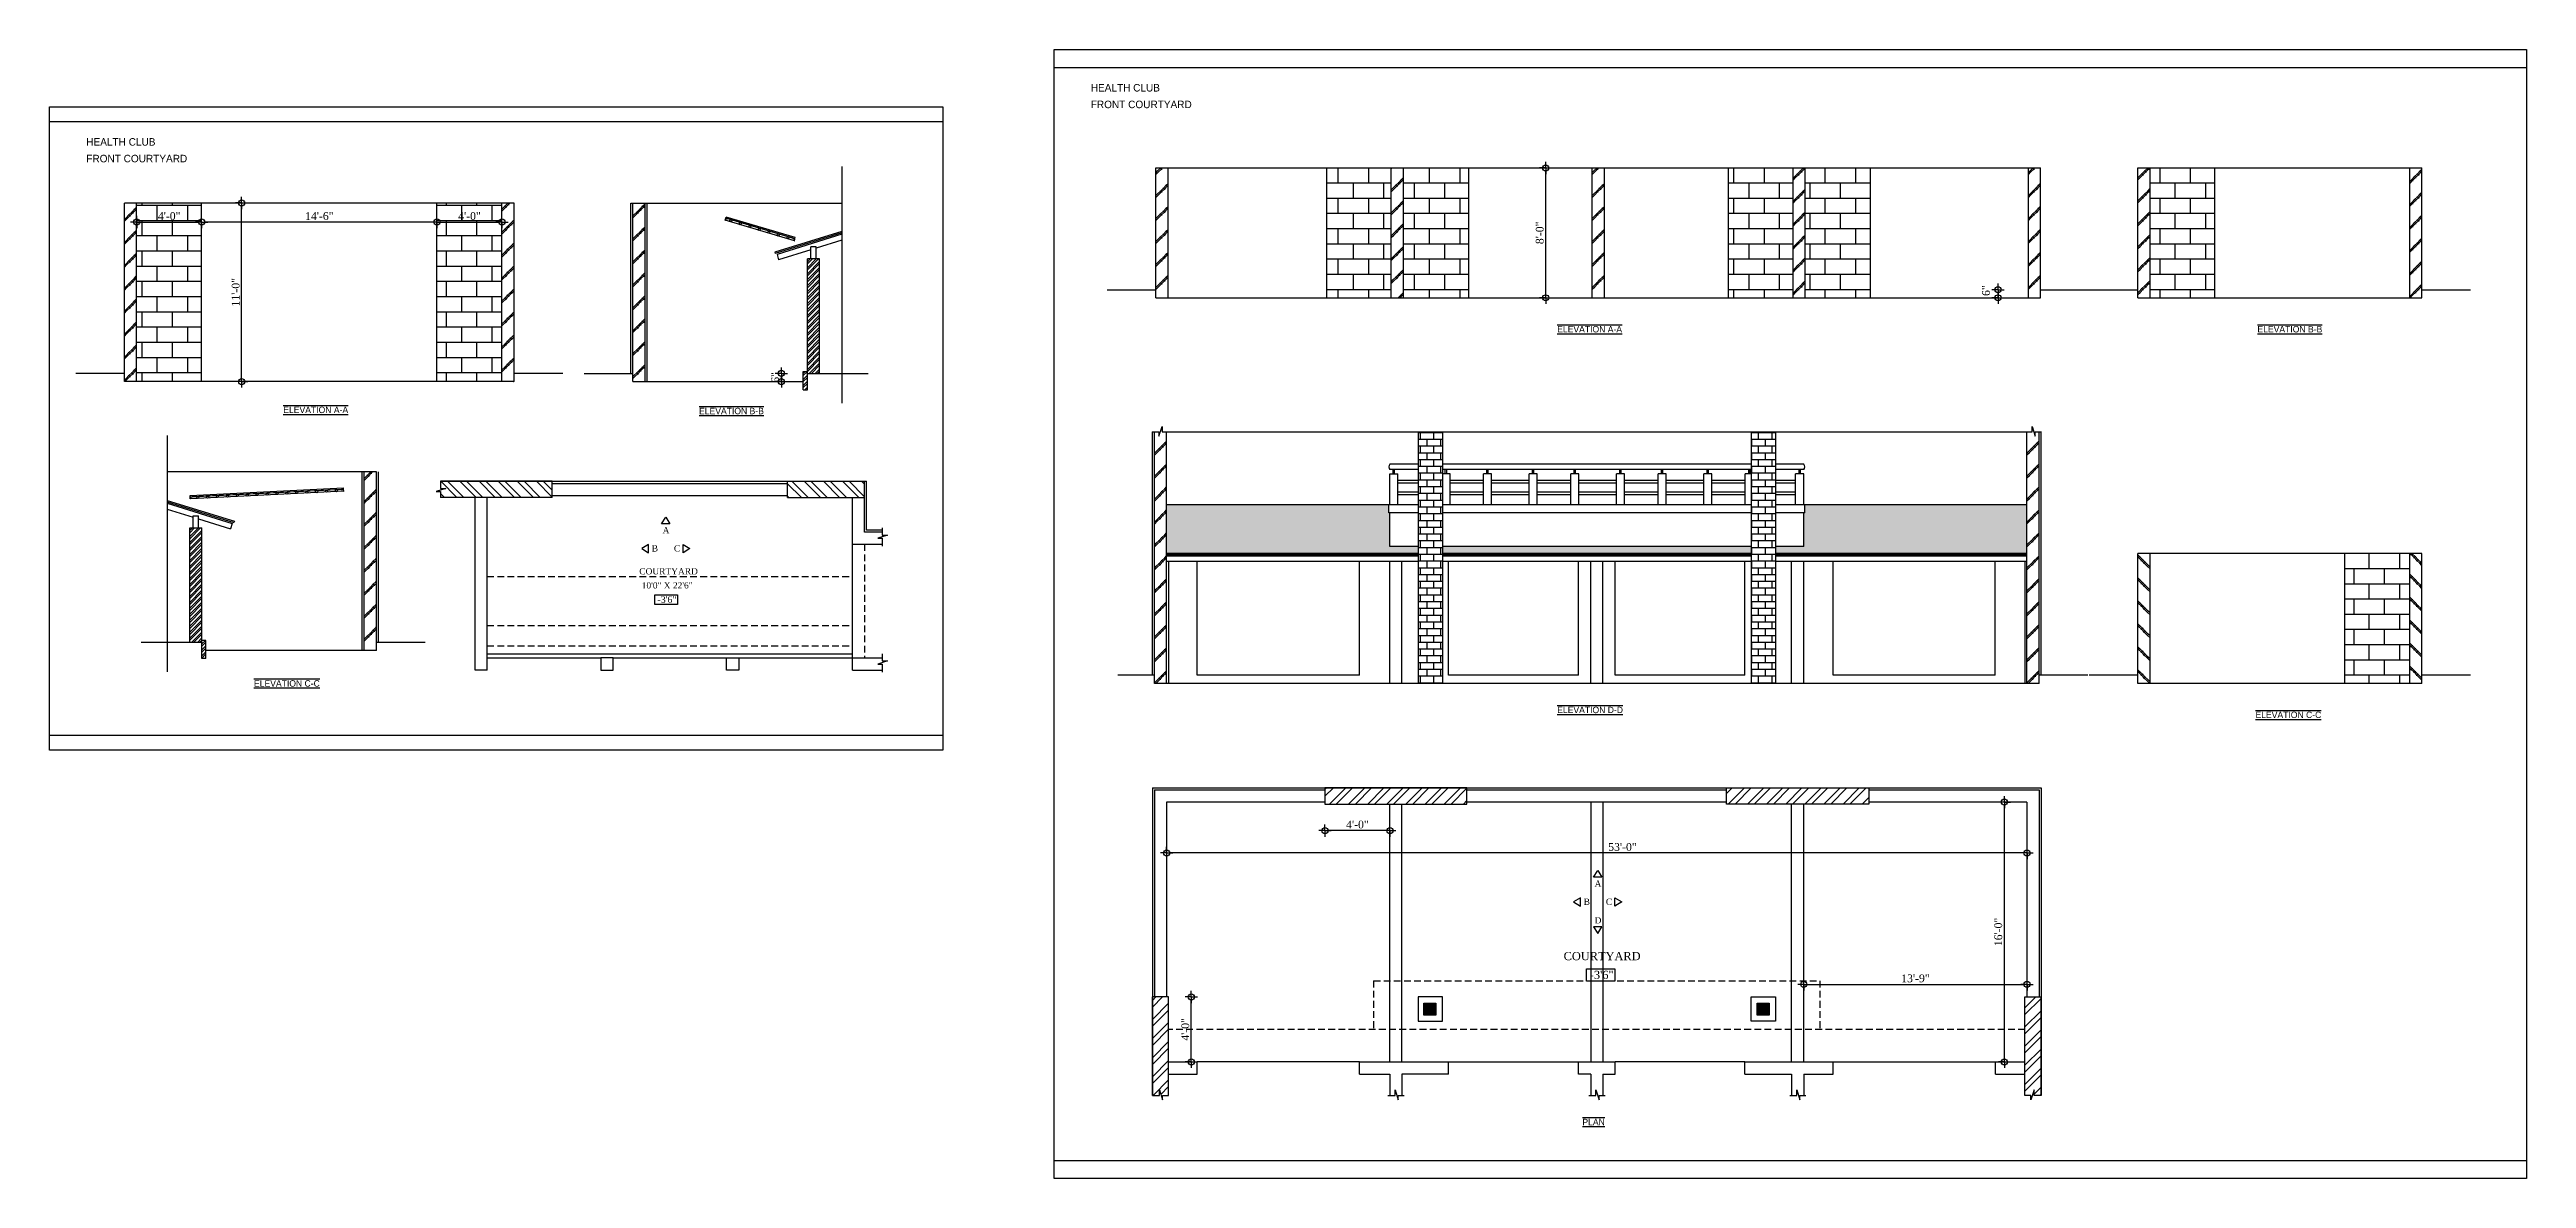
# Model space of a CAD drawing. Extents: x 13301 to 18078, y -1439 to 1911.
# Drawn here: x 14006 to 15837, y -1439 to -605 of the extents above; entities that cross this region are included whole.
import ezdxf

# ---------------------------------------------------------------- set-up
doc = ezdxf.new("R2010")
doc.units = 0
doc.header["$LTSCALE"] = 20
doc.header["$MEASUREMENT"] = 0
doc.header["$PDMODE"] = 34
doc.header["$PDSIZE"] = 5
doc.linetypes.add('DASHDOT', pattern=[1, 0.5, -0.25, 0, -0.25])
doc.linetypes.add('HIDDEN', pattern=[0.375, 0.25, -0.125])
doc.layers.get('0').update_dxf_attribs({"linetype": 'CONTINUOUS'})
doc.layers.get('Defpoints').update_dxf_attribs({"linetype": 'CONTINUOUS'})
for name, color, linetype in [('border', 230, 'CONTINUOUS'), ('BORTEXT', 2, 'CONTINUOUS'), ('column', 31, 'CONTINUOUS'), ('DIMLINE', 254, 'CONTINUOUS'), ('DOOR', 1, 'CONTINUOUS'), ('Glass', 130, 'CONTINUOUS'), ('grille', 254, 'CONTINUOUS'), ('handrail', 1, 'CONTINUOUS'), ('HATCH', 252, 'CONTINUOUS'), ('kalkaal', 7, 'CONTINUOUS'), ('Roof lilne', 31, 'CONTINUOUS'), ('Secline', 13, 'CONTINUOUS'), ('Stone', 8, 'CONTINUOUS'), ('text', 2, 'CONTINUOUS'), ('TILE', 22, 'CONTINUOUS'), ('wall', 13, 'CONTINUOUS'), ('WOOD', 7, 'CONTINUOUS')]:
    doc.layers.add(name, color=color, linetype=linetype)
doc.layers.add('correct', color=230, linetype='CONTINUOUS', plot=False)
doc.styles.add('style3', font='TIMES.TTF')
doc.styles.add('style4', font='boos1.ttf')
doc.styles.add('style5', font='TIMES.TTF')
doc.dimstyles.new('arch61', dxfattribs={"dimscale": 0, "dimtxt": 5.75, "dimasz": 2.25, "dimexe": 0.18, "dimexo": 0.0625, "dimgap": 1.5, "dimtad": 1, "dimzin": 3, "dimdsep": 46, "dimlunit": 4, "dimtxsty": 'style3', "dimblk": 'BLK', "dimcen": 0, "dimse1": 1, "dimse2": 1, "dimclrd": 256, "dimclrt": 3, "dimazin": 0, "dimtfac": 1, "dimtix": 1, "dimtmove": 2, "dimatfit": 3, "dimldrblk": 'NONE', "dimfxl": 0, "dimtolj": 1, "dimtzin": 0, "dimlwd": -1, "dimarcsym": 0})
pattern_1 = [(0, (1564.291, 1552.698), (0, 11.25), []), (90, (1564.291, 1552.698), (-22.5, 1e-15), [11.25, -11.25]), (90, (1575.541, 1552.698), (-22.5, 1e-15), [-11.25, 11.25])]
pattern_2 = [(315, (14232.699, 12927.032), (7.071068, 7.071068), []), (315, (14237.699, 12927.032), (7.071068, 7.071068), [])]
pattern_3 = [(45, (1564.291, 1552.698), (-8.485281, 8.485281), [3, 0]), (45, (1563.584, 1553.405), (-8.485281, 8.485281), [3, 0])]
pattern_4 = [(45, (970.628, 1353.938), (-2.2097087, 2.2097087), []), (45, (970.628, 1355.5004), (-2.2097087, 2.2097087), [])]
pattern_5 = [(45, (1564.2912, 1552.6976), (-2.2097087, 2.2097087), []), (45, (1564.2912, 1554.26), (-2.2097087, 2.2097087), [])]
pattern_6 = [(225, (29329.114, -1394.251), (7.071068, -7.071068), []), (225, (29329.114, -1399.251), (7.071068, -7.071068), [])]
pattern_7 = [(0, (952.3, 365.428), (0, 11.25), []), (90, (952.3, 365.428), (-22.5, 1e-15), [11.25, -11.25]), (90, (963.55, 365.428), (-22.5, 1e-15), [-11.25, 11.25])]
pattern_8 = [(45, (952.3, 365.428), (-8.485281, 8.485281), [3, 0]), (45, (951.593, 366.136), (-8.485281, 8.485281), [3, 0])]
pattern_9 = [(135, (30356.971, 80.421), (8.485281, 8.485281), [3, 0]), (135, (30357.678, 81.128), (8.485281, 8.485281), [3, 0])]
pattern_10 = [(0, (1564.291, 202.234), (0, 5), []), (90, (1564.291, 202.234), (-10, 6e-16), [5, -5]), (90, (1569.291, 202.234), (-10, 6e-16), [-5, 5])]
pattern_11 = [(45, (1564.291, 940.848), (-8.485281, 8.485281), [3, 0]), (45, (1563.584, 941.555), (-8.485281, 8.485281), [3, 0])]
pattern_12 = [(274.9697, (1570.73122, 947.8476), (-6.999939149, 84.0000073606), [6.464304, -155.143247]), (180, (1571.291, 941.4076), (-7, -7), [0.56, -6.44]), (0, (1564.291, 940.8476), (7, 7), [1.96, -5.04]), (90, (1566.251, 940.8476), (-7, 7), [0.7, -6.3]), (270, (1570.731, 941.5476), (7, -7), [0.7, -6.3]), (0, (1570.731, 940.8476), (7, 7), [0.56, -6.44]), (0, (1564.291, 941.4076), (7, 7), [1.4, -5.6]), (85.0303, (1565.69122, 941.4076), (6.999939149, 84.0000073606), [6.464304, -155.143247]), (52.6961, (1565.69122, 941.7576), (-90.999901229, -119.000075192), [1.848056, -182.95725]), (18.4349, (1566.8112, 943.2276), (14.00000304, 6.99998882), [1.770874, -20.365065]), (341.5651, (1568.4912, 943.7876), (-14.00000304, 6.99998882), [1.770874, -20.365065]), (307.3039, (1570.17122, 943.2276), (90.999901229, -119.000075192), [1.848056, -182.95725]), (20.2249, (1567.16122, 942.7376), (-76.99998085, -28.000058349), [1.417395, -140.321804]), (339.7751, (1568.49122, 943.2276), (76.99998085, -28.000058349), [1.417395, -140.321804]), (307.4054, (1569.82122, 942.7376), (70.000069668, -90.999947255), [1.498063, -148.308475]), (52.5946, (1566.25122, 941.5476), (-70.000069668, -90.999947255), [1.498063, -148.308475])]

msp = doc.modelspace()

# ---------------------------------------------------------------- texts
at = {"layer": 'BORTEXT', "style": 'style4'}
for s, p in [('HEALTH CLUB', (14775.598, -635.833)), ('FRONT COURTYARD', (14775.598, -648.134)), ('HEALTH CLUB', (14033.044, -675.845)), ('FRONT COURTYARD', (14033.044, -688.146))]:
    msp.add_text(s, height=5.55096, dxfattribs=at).set_placement(p)
at = {"layer": 'BORTEXT', "color": 2, "style": 'style4'}
for s, height, p in [('%%U%%OELEVATION A-A', 4.74536, (15120.381, -813.889)), ('%%U%%OELEVATION B-B', 4.74536, (15638.029, -813.889)), ('%%U%%OELEVATION A-A', 4.74536, (14178.671, -873.505)), ('%%U%%OELEVATION B-B', 4.74536, (14486.016, -874.329)), ('%%U%%OELEVATION C-C', 4.74536, (14157.024, -1075.667)), ('%%U%%OELEVATION D-D', 4.74536, (15120.381, -1095.268)), ('%%U%%OELEVATION C-C', 4.74536, (15636.591, -1098.897)), ('%%U%%OPLAN', 4.7454, (15139.013, -1399.824))]:
    msp.add_text(s, height=height, dxfattribs=at).set_placement(p)
at = {"layer": 'text', "style": 'style5'}
for s, height, p in [('A', 4.609, (14459.113, -962.373)), ('COURTYARD', 4.6086, (14441.836, -992.743)), ('B', 4.609, (14451.064, -975.808)), ('C', 4.609, (14467.446, -975.808)), ('10\'0" X 22\'6"', 4.60864, (14443.655, -1003.134)), ('-3\'6"', 4.8415, (14455.258, -1013.718)), ('A', 4.609, (15148.047, -1223.54)), ('B', 4.609, (15139.999, -1236.976)), ('C', 4.609, (15156.38, -1236.976)), ('D', 4.609, (15148.047, -1250.699)), ('COURTYARD', 6.0504, (15125.166, -1277.838)), ('-3\'6"', 6.0504, (15144.499, -1291.723))]:
    msp.add_text(s, height=height, dxfattribs=at).set_placement(p)

# ---------------------------------------------------------------- blocks, each defined once
blk = doc.blocks.new('BLK')
for q in [(-2, 0), (0, 2), (0, -2), (2, 0)]:
    blk.add_line((0, 0), q)
blk.add_circle((0, 0), 1)
blk = doc.blocks.new('*D335')
at = {"layer": 'Defpoints', "color": 0}
for p in [(14340.3, -732.3), (14292.3, -816.3), (14340.3, -816.3)]:
    blk.add_point(p, dxfattribs=at)
at = {"layer": 'DIMLINE'}
blk.add_line((14294.5, -732.3), (14338, -732.3), dxfattribs=at)
at = {"layer": 'DIMLINE', "xscale": 2.25, "yscale": 2.25, "zscale": 2.25, "rotation": 180}
blk.add_blockref('BLK', (14292.3, -732.3), dxfattribs=at)
at = {"layer": 'DIMLINE', "xscale": 2.25, "yscale": 2.25, "zscale": 2.25}
blk.add_blockref('BLK', (14340.3, -732.3), dxfattribs=at)
at = {"layer": 'DIMLINE', "color": 3, "insert": (14316.3, -727.9), "char_height": 5.75, "attachment_point": 5, "style": 'style3'}
blk.add_mtext('\\A1;4\'-0"', dxfattribs=at)
blk = doc.blocks.new('_None')
blk = doc.blocks.new('*D336')
at = {"layer": 'Defpoints', "color": 0}
for p in [(14118.3, -732.3), (14118.3, -784.2), (14292.3, -784.2)]:
    blk.add_point(p, dxfattribs=at)
at = {"layer": 'DIMLINE'}
blk.add_line((14290, -732.3), (14120.5, -732.3), dxfattribs=at)
at = {"layer": 'DIMLINE', "xscale": 2.25, "yscale": 2.25, "zscale": 2.25, "rotation": 180}
blk.add_blockref('BLK', (14118.3, -732.3), dxfattribs=at)
at = {"layer": 'DIMLINE', "xscale": 2.25, "yscale": 2.25, "zscale": 2.25}
blk.add_blockref('BLK', (14292.3, -732.3), dxfattribs=at)
at = {"layer": 'DIMLINE', "color": 3, "insert": (14205.3, -727.9), "char_height": 5.75, "attachment_point": 5, "style": 'style3'}
blk.add_mtext('\\A1;14\'-6"', dxfattribs=at)
blk = doc.blocks.new('*D337')
at = {"layer": 'Defpoints', "color": 0}
for p in [(14070.3, -722.5), (14118.3, -722.5), (14118.3, -732.3)]:
    blk.add_point(p, dxfattribs=at)
at = {"layer": 'DIMLINE'}
blk.add_line((14072.5, -732.3), (14116, -732.3), dxfattribs=at)
at = {"layer": 'DIMLINE', "xscale": 2.25, "yscale": 2.25, "zscale": 2.25, "rotation": 180}
blk.add_blockref('BLK', (14070.3, -732.3), dxfattribs=at)
at = {"layer": 'DIMLINE', "xscale": 2.25, "yscale": 2.25, "zscale": 2.25}
blk.add_blockref('BLK', (14118.3, -732.3), dxfattribs=at)
at = {"layer": 'DIMLINE', "color": 3, "insert": (14094.3, -727.9), "char_height": 5.75, "attachment_point": 5, "style": 'style3'}
blk.add_mtext('\\A1;4\'-0"', dxfattribs=at)
blk = doc.blocks.new('*D338')
at = {"layer": 'Defpoints', "color": 0}
for p in [(14147.9, -718.2), (14158.2, -718.2), (14158.2, -850.2)]:
    blk.add_point(p, dxfattribs=at)
at = {"layer": 'DIMLINE'}
blk.add_line((14147.9, -848), (14147.9, -720.5), dxfattribs=at)
at = {"layer": 'DIMLINE', "xscale": 2.25, "yscale": 2.25, "zscale": 2.25}
for p, rotation in [((14147.9, -718.2), 90), ((14147.9, -850.2), 270)]:
    blk.add_blockref('BLK', p, dxfattribs=dict(at, rotation=rotation))
at = {"layer": 'DIMLINE', "color": 3, "insert": (14143.5, -784.2), "char_height": 5.75, "attachment_point": 5, "rotation": 90, "style": 'style3'}
blk.add_mtext('\\A1;11\'-0"', dxfattribs=at)
blk = doc.blocks.new('*D339')
at = {"layer": 'Defpoints', "color": 0}
for p in [(15302.7, -1268.2), (15467.7, -1268.2), (15467.7, -1295.7)]:
    blk.add_point(p, dxfattribs=at)
at = {"layer": 'DIMLINE'}
blk.add_line((15304.9, -1295.7), (15465.4, -1295.7), dxfattribs=at)
at = {"layer": 'DIMLINE', "xscale": 2.25, "yscale": 2.25, "zscale": 2.25, "rotation": 180}
blk.add_blockref('BLK', (15302.7, -1295.7), dxfattribs=at)
at = {"layer": 'DIMLINE', "xscale": 2.25, "yscale": 2.25, "zscale": 2.25}
blk.add_blockref('BLK', (15467.7, -1295.7), dxfattribs=at)
at = {"layer": 'DIMLINE', "color": 3, "insert": (15385.2, -1291.3), "char_height": 5.75, "attachment_point": 5, "style": 'style3'}
blk.add_mtext('\\A1;13\'-9"', dxfattribs=at)
blk = doc.blocks.new('*D340')
at = {"layer": 'Defpoints', "color": 0}
for p in [(15451, -1161), (15460.1, -1161), (15460.1, -1353)]:
    blk.add_point(p, dxfattribs=at)
at = {"layer": 'DIMLINE'}
blk.add_line((15451, -1350.7), (15451, -1163.2), dxfattribs=at)
at = {"layer": 'DIMLINE', "xscale": 2.25, "yscale": 2.25, "zscale": 2.25}
for p, rotation in [((15451, -1161), 90), ((15451, -1353), 270)]:
    blk.add_blockref('BLK', p, dxfattribs=dict(at, rotation=rotation))
at = {"layer": 'DIMLINE', "color": 3, "insert": (15446.5, -1257), "char_height": 5.75, "attachment_point": 5, "rotation": 90, "style": 'style3'}
blk.add_mtext('\\A1;16\'-0"', dxfattribs=at)
blk = doc.blocks.new('*D341')
at = {"layer": 'Defpoints', "color": 0}
for p in [(14948.7, -1162.5), (14996.7, -1162.5), (14948.7, -1182.1)]:
    blk.add_point(p, dxfattribs=at)
at = {"layer": 'DIMLINE'}
blk.add_line((14994.4, -1182.1), (14950.9, -1182.1), dxfattribs=at)
at = {"layer": 'DIMLINE', "xscale": 2.25, "yscale": 2.25, "zscale": 2.25, "rotation": 180}
blk.add_blockref('BLK', (14948.7, -1182.1), dxfattribs=at)
at = {"layer": 'DIMLINE', "xscale": 2.25, "yscale": 2.25, "zscale": 2.25}
blk.add_blockref('BLK', (14996.7, -1182.1), dxfattribs=at)
at = {"layer": 'DIMLINE', "color": 3, "insert": (14972.7, -1177.6), "char_height": 5.75, "attachment_point": 5, "style": 'style3'}
blk.add_mtext('\\A1;4\'-0"', dxfattribs=at)
blk = doc.blocks.new('*D342')
at = {"layer": 'Defpoints', "color": 0}
for p in [(14833.2, -1305), (14849.9, -1305), (14833.2, -1353)]:
    blk.add_point(p, dxfattribs=at)
at = {"layer": 'DIMLINE'}
blk.add_line((14849.9, -1350.7), (14849.9, -1307.2), dxfattribs=at)
at = {"layer": 'DIMLINE', "xscale": 2.25, "yscale": 2.25, "zscale": 2.25}
for p, rotation in [((14849.9, -1305), 90), ((14849.9, -1353), 270)]:
    blk.add_blockref('BLK', p, dxfattribs=dict(at, rotation=rotation))
at = {"layer": 'DIMLINE', "color": 3, "insert": (14845.5, -1329), "char_height": 5.75, "attachment_point": 5, "rotation": 90, "style": 'style3'}
blk.add_mtext('\\A1;4\'-0"', dxfattribs=at)
blk = doc.blocks.new('*D343')
at = {"layer": 'Defpoints', "color": 0}
for p in [(15105.1, -692.3), (15111.9, -692.3), (15105.1, -788.3)]:
    blk.add_point(p, dxfattribs=at)
at = {"layer": 'DIMLINE'}
blk.add_line((15111.9, -786), (15111.9, -694.5), dxfattribs=at)
at = {"layer": 'DIMLINE', "xscale": 2.25, "yscale": 2.25, "zscale": 2.25}
for p, rotation in [((15111.9, -692.3), 90), ((15111.9, -788.3), 270)]:
    blk.add_blockref('BLK', p, dxfattribs=dict(at, rotation=rotation))
at = {"layer": 'DIMLINE', "color": 3, "insert": (15107.5, -740.3), "char_height": 5.75, "attachment_point": 5, "rotation": 90, "style": 'style3'}
blk.add_mtext('\\A1;8\'-0"', dxfattribs=at)
blk = doc.blocks.new('*D344')
at = {"layer": 'Defpoints', "color": 0}
for p in [(15477.7, -782.3), (15446.3, -788.3), (15477.7, -788.3)]:
    blk.add_point(p, dxfattribs=at)
at = {"layer": 'DIMLINE'}
for p, q in [((15446.3, -780), (15446.3, -777.8)), ((15446.3, -782.3), (15446.3, -788.3)), ((15446.3, -790.5), (15446.3, -792.8))]:
    blk.add_line(p, q, dxfattribs=at)
at = {"layer": 'DIMLINE', "xscale": 2.25, "yscale": 2.25, "zscale": 2.25}
for p, rotation in [((15446.3, -782.3), 270), ((15446.3, -788.3), 90)]:
    blk.add_blockref('BLK', p, dxfattribs=dict(at, rotation=rotation))
at = {"layer": 'DIMLINE', "color": 3, "insert": (15437.4, -783), "char_height": 5.75, "attachment_point": 5, "rotation": 90, "style": 'style3'}
blk.add_mtext('\\A1;6"', dxfattribs=at)
blk = doc.blocks.new('*D345')
at = {"layer": 'Defpoints', "color": 0}
for p in [(14546.9, -850.2), (14558.6, -850.2), (14570.1, -844.2)]:
    blk.add_point(p, dxfattribs=at)
at = {"layer": 'DIMLINE'}
for p, q in [((14546.9, -842), (14546.9, -839.7)), ((14546.9, -844.2), (14546.9, -850.2)), ((14546.9, -852.5), (14546.9, -854.7))]:
    blk.add_line(p, q, dxfattribs=at)
at = {"layer": 'DIMLINE', "xscale": 2.25, "yscale": 2.25, "zscale": 2.25}
for p, rotation in [((14546.9, -844.2), 270), ((14546.9, -850.2), 90)]:
    blk.add_blockref('BLK', p, dxfattribs=dict(at, rotation=rotation))
at = {"layer": 'DIMLINE', "color": 3, "insert": (14542.4, -847.2), "char_height": 5.75, "attachment_point": 5, "rotation": 90, "style": 'style3'}
blk.add_mtext('\\A1;6"', dxfattribs=at)
blk = doc.blocks.new('*D346')
at = {"layer": 'Defpoints', "color": 0}
for p in [(14831.7, -1198.6), (14831.7, -1268.2), (15467.7, -1268.2)]:
    blk.add_point(p, dxfattribs=at)
at = {"layer": 'DIMLINE'}
blk.add_line((15465.4, -1198.6), (14833.9, -1198.6), dxfattribs=at)
at = {"layer": 'DIMLINE', "xscale": 2.25, "yscale": 2.25, "zscale": 2.25, "rotation": 180}
blk.add_blockref('BLK', (14831.7, -1198.6), dxfattribs=at)
at = {"layer": 'DIMLINE', "xscale": 2.25, "yscale": 2.25, "zscale": 2.25}
blk.add_blockref('BLK', (15467.7, -1198.6), dxfattribs=at)
at = {"layer": 'DIMLINE', "color": 3, "insert": (15168.6, -1194.2), "char_height": 5.75, "attachment_point": 5, "style": 'style3'}
blk.add_mtext('\\A1;53\'-0"', dxfattribs=at)

# ---------------------------------------------------------------- dimensions: what is measured, and where the dimension line sits
at = {"layer": 'DIMLINE'}
for base, p1, p2, picture, middle in [((15111.944, -692.287), (15105.105, -788.287), (15105.105, -692.287), '*D343', (15107.519, -740.287)), ((14147.889, -718.229), (14158.152, -850.229), (14158.152, -718.229), '*D338', (14143.464, -784.229)), ((14546.858, -850.229), (14570.144, -844.229), (14558.614, -850.229), '*D345', (14542.433, -847.229)), ((15450.967, -1160.984), (15460.108, -1352.984), (15460.108, -1160.984), '*D340', (15446.542, -1256.984)), ((14849.876, -1304.984), (14833.165, -1352.984), (14833.165, -1304.984), '*D342', (14845.452, -1328.984))]:
    dim = msp.add_linear_dim(base=base, p1=p1, p2=p2, angle=90, dimstyle='arch61', override={"dimscale": 1, "dimfxl": 0.25}, dxfattribs=at)
    dim.commit()
    dim.dimension.update_dxf_attribs({"geometry": picture, "text_midpoint": middle})
for base, p1, p2, picture, middle in [((14118.281, -732.343), (14070.281, -722.48), (14118.281, -722.48), '*D337', (14094.281, -727.918)), ((14118.281, -732.343), (14292.281, -784.229), (14118.281, -784.229), '*D336', (14205.281, -727.918)), ((14340.281, -732.343), (14292.281, -816.309), (14340.281, -816.309), '*D335', (14316.281, -727.918)), ((14948.665, -1182.052), (14996.665, -1162.484), (14948.665, -1162.484), '*D341', (14972.665, -1177.628)), ((15467.665, -1295.735), (15302.665, -1268.183), (15467.665, -1268.183), '*D339', (15385.165, -1291.302))]:
    dim = msp.add_linear_dim(base=base, p1=p1, p2=p2, dimstyle='arch61', override={"dimscale": 1, "dimfxl": 0.25}, dxfattribs=at)
    dim.commit()
    dim.dimension.update_dxf_attribs({"geometry": picture, "text_midpoint": middle})
dim = msp.add_linear_dim(base=(15446.263, -788.287), p1=(15477.741, -782.287), p2=(15477.741, -788.287), angle=90, dimstyle='arch61', override={"dimscale": 1, "dimfxl": 0.25}, dxfattribs=at)
dim.commit()
dim.dimension.update_dxf_attribs({"geometry": '*D344', "text_midpoint": (15437.443, -783.044), "dimtype": 160})
dim = msp.add_linear_dim(base=(14831.665, -1198.592), p1=(15467.665, -1268.183), p2=(14831.665, -1268.183), dimstyle='arch61', override={"dimscale": 1, "dimfxl": 0.25}, dxfattribs=at)
dim.commit()
dim.dimension.update_dxf_attribs({"geometry": '*D346', "text_midpoint": (15168.637, -1194.167), "dimtype": 160})

# ---------------------------------------------------------------- hatches: boundary and pattern name
at = {"layer": 'HATCH'}
h = msp.add_hatch(dxfattribs=at)
h.set_pattern_fill('BRICK HATCH', color=8, angle=45, style=0)
h.set_pattern_definition(pattern_8)
h.paths.add_polyline_path([(14823.741, -788.287), (14832.741, -788.287), (14832.741, -692.287), (14823.741, -692.287)])
h = msp.add_hatch(dxfattribs=at)
h.set_pattern_fill('BRICK HATCH', color=8, angle=45, style=0)
h.set_pattern_definition(pattern_8)
h.paths.add_polyline_path([(15006.741, -692.287), (14997.741, -692.287), (14997.741, -788.287), (15006.741, -788.287)])
h = msp.add_hatch(dxfattribs=at)
h.set_pattern_fill('BRICK HATCH', color=8, angle=45, style=0)
h.set_pattern_definition(pattern_8)
h.paths.add_polyline_path([(15155.241, -692.287), (15146.241, -692.287), (15146.241, -788.287), (15155.241, -788.287)])
h = msp.add_hatch(dxfattribs=at)
h.set_pattern_fill('BRICK HATCH', color=8, angle=45, style=0)
h.set_pattern_definition(pattern_8)
h.paths.add_polyline_path([(15303.741, -692.287), (15294.741, -692.287), (15294.741, -788.287), (15303.741, -788.287)])
h = msp.add_hatch(dxfattribs=at)
h.set_pattern_fill('BRICK HATCH', color=8, angle=45, style=0)
h.set_pattern_definition(pattern_8)
h.paths.add_polyline_path([(15477.741, -692.287), (15468.741, -692.287), (15468.741, -788.287), (15477.741, -788.287)])
h = msp.add_hatch(dxfattribs=at)
h.set_pattern_fill('BRICK HATCH', color=8, angle=45, style=0)
h.set_pattern_definition(pattern_8)
h.paths.add_polyline_path([(15558.636, -692.287), (15549.636, -692.287), (15549.636, -788.287), (15558.636, -788.287)])
h = msp.add_hatch(dxfattribs=at)
h.set_pattern_fill('BRICK HATCH', color=8, angle=45, style=0)
h.set_pattern_definition(pattern_8)
h.paths.add_polyline_path([(15759.636, -692.287), (15750.636, -692.287), (15750.636, -788.287), (15759.636, -788.287)])
h = msp.add_hatch(dxfattribs=at)
h.set_pattern_fill('BRICK HATCH', color=8, angle=45, style=0)
h.set_pattern_definition(pattern_3)
h.paths.add_polyline_path([(14070.281, -718.229), (14061.281, -718.229), (14061.281, -850.229), (14070.281, -850.229)])
h = msp.add_hatch(dxfattribs=at)
h.set_pattern_fill('BRICK HATCH', color=8, angle=45, style=0)
h.set_pattern_definition(pattern_3)
h.paths.add_polyline_path([(14349.281, -718.229), (14340.281, -718.229), (14340.281, -850.229), (14349.281, -850.229)])
h = msp.add_hatch(dxfattribs=at)
h.set_pattern_fill('BRICK HATCH', color=8, angle=45, style=0)
h.set_pattern_definition(pattern_3)
h.paths.add_polyline_path([(14446.108, -718.229), (14437.108, -718.229), (14437.108, -850.229), (14446.108, -850.229)])
h = msp.add_hatch(dxfattribs=at)
h.set_pattern_fill('BRICK HATCH', color=8, angle=45, style=0)
h.set_pattern_definition(pattern_11)
h.paths.add_polyline_path([(14831.665, -887.295), (14828.296, -887.295), (14828.296, -883.316), (14825.948, -890.604), (14825.948, -887.269), (14822.665, -887.269), (14822.665, -1073.295), (14831.665, -1073.295)])
h = msp.add_hatch(dxfattribs=at)
h.set_pattern_fill('BRICK HATCH', color=8, angle=45, style=0)
h.set_pattern_definition(pattern_11)
h.paths.add_polyline_path([(15476.665, -887.269), (15473.843, -887.269), (15473.843, -890.604), (15472.777, -887.295), (15467.665, -887.295), (15467.665, -1073.295), (15476.665, -1073.295)])
h = msp.add_hatch(dxfattribs=at)
h.set_pattern_fill('BRICK HATCH', color=8, angle=45, style=0)
h.set_pattern_definition([(45, (970.628, 1353.938), (-8.485281, 8.485281), [3, 0]), (45, (969.921, 1354.645), (-8.485281, 8.485281), [3, 0])])
h.paths.add_polyline_path([(14247.5, -916.989), (14238.5, -916.989), (14238.5, -1048.989), (14247.5, -1048.989)])
h = msp.add_hatch(dxfattribs=at)
h.set_pattern_fill('BRICK HATCH', color=8, angle=45, style=0)
h.set_pattern_definition(pattern_9)
h.paths.add_polyline_path([(15549.636, -1073.295), (15558.636, -1073.295), (15558.636, -977.295), (15549.636, -977.295)])
h = msp.add_hatch(dxfattribs=at)
h.set_pattern_fill('BRICK HATCH', color=8, angle=45, style=0)
h.set_pattern_definition(pattern_9)
h.paths.add_polyline_path([(15750.636, -1073.295), (15759.636, -1073.295), (15759.636, -977.295), (15750.636, -977.295)])
for points in [[(15021.71, -1318.484), (15030.71, -1318.484), (15030.71, -1309.484), (15021.71, -1309.484)], [(15268.165, -1318.484), (15277.165, -1318.484), (15277.165, -1309.484), (15268.165, -1309.484)]]:
    msp.add_hatch(color=8, dxfattribs=at).paths.add_polyline_path(points)
at = {"layer": 'Stone', "lineweight": -2}
h = msp.add_hatch(dxfattribs=at)
h.set_pattern_fill('BRICK', color=8, scale=45, style=0)
h.set_pattern_definition(pattern_7)
h.paths.add_polyline_path([(14997.741, -692.287), (14949.741, -692.287), (14949.741, -788.287), (14997.741, -788.287)])
h = msp.add_hatch(dxfattribs=at)
h.set_pattern_fill('BRICK', color=8, scale=45, style=0)
h.set_pattern_definition(pattern_7)
h.paths.add_polyline_path([(15006.741, -788.287), (15054.741, -788.287), (15054.741, -692.287), (15006.741, -692.287)])
h = msp.add_hatch(dxfattribs=at)
h.set_pattern_fill('BRICK', color=8, scale=45, style=0)
h.set_pattern_definition(pattern_7)
h.paths.add_polyline_path([(15294.741, -692.287), (15246.741, -692.287), (15246.741, -788.287), (15294.741, -788.287)])
h = msp.add_hatch(dxfattribs=at)
h.set_pattern_fill('BRICK', color=8, scale=45, style=0)
h.set_pattern_definition(pattern_7)
h.paths.add_polyline_path([(15303.741, -788.287), (15351.741, -788.287), (15351.741, -692.287), (15303.741, -692.287)])
h = msp.add_hatch(dxfattribs=at)
h.set_pattern_fill('BRICK', color=8, scale=45, style=0)
h.set_pattern_definition(pattern_7)
h.paths.add_polyline_path([(15606.636, -692.287), (15558.636, -692.287), (15558.636, -788.287), (15606.636, -788.287)])
h = msp.add_hatch(dxfattribs=at)
h.set_pattern_fill('BRICK', color=8, scale=45, style=0)
h.set_pattern_definition(pattern_1)
h.paths.add_polyline_path([(14118.281, -718.229), (14070.281, -718.229), (14070.281, -850.229), (14118.281, -850.229)])
h = msp.add_hatch(dxfattribs=at)
h.set_pattern_fill('BRICK', color=8, scale=45, style=0)
h.set_pattern_definition(pattern_1)
h.paths.add_polyline_path([(14340.281, -718.229), (14292.281, -718.229), (14292.281, -850.229), (14340.281, -850.229)])
at = {"layer": 'Stone', "ltscale": 5}
h = msp.add_hatch(dxfattribs=at)
h.set_pattern_fill('STEEL', color=256, scale=25, style=0)
h.set_pattern_definition(pattern_5)
h.paths.add_polyline_path([(14575.108, -759.479), (14566.108, -759.479), (14566.108, -842.729), (14566.108, -844.229), (14575.108, -844.229)])
h = msp.add_hatch(dxfattribs=at)
h.set_pattern_fill('STEEL', color=256, scale=25, style=0)
h.set_pattern_definition(pattern_5)
h.paths.add_polyline_path([(14566.108, -842.729), (14563.108, -842.729), (14563.108, -856.229), (14566.108, -856.229)])
h = msp.add_hatch(dxfattribs=at)
h.set_pattern_fill('STEEL', color=256, scale=80, angle=-90, style=0)
h.set_pattern_definition(pattern_2)
h.paths.add_polyline_path([(14294.988, -931.459), (14294.988, -935.917), (14377.432, -935.917), (14377.432, -923.917), (14294.962, -923.917), (14294.962, -929.111), (14298.941, -929.111), (14291.653, -931.459)])
h = msp.add_hatch(dxfattribs=at)
h.set_pattern_fill('STEEL', color=256, scale=80, angle=-90, style=0)
h.set_pattern_definition(pattern_2)
h.paths.add_polyline_path([(14608.432, -935.917), (14608.432, -923.917), (14551.432, -923.917), (14551.432, -935.917)])
h = msp.add_hatch(dxfattribs=at)
h.set_pattern_fill('STEEL', color=256, scale=25, style=0)
h.set_pattern_definition(pattern_4)
h.paths.add_polyline_path([(14118.5, -958.239), (14109.5, -958.239), (14109.5, -1042.989), (14118.5, -1042.989), (14118.5, -1041.489)])
at = {"layer": 'Stone', "lineweight": -2}
h = msp.add_hatch(dxfattribs=at)
h.set_pattern_fill('BRICK', color=8, scale=45, style=0)
h.set_pattern_definition([(180, (30356.971, 80.421), (0, 11.25), []), (90, (30356.971, 80.421), (22.5, 1e-15), [11.25, -11.25]), (90, (30345.721, 80.421), (22.5, 1e-15), [-11.25, 11.25])])
h.paths.add_polyline_path([(15702.636, -1073.295), (15750.636, -1073.295), (15750.636, -977.295), (15702.636, -977.295)])
at = {"layer": 'Stone', "ltscale": 5}
h = msp.add_hatch(dxfattribs=at)
h.set_pattern_fill('STEEL', color=256, scale=25, style=0)
h.set_pattern_definition(pattern_4)
h.paths.add_polyline_path([(14118.5, -1054.989), (14121.5, -1054.989), (14121.5, -1041.489), (14118.5, -1041.489)])
h = msp.add_hatch(dxfattribs=at)
h.set_pattern_fill('STEEL', color=256, scale=80, angle=180, style=0)
h.set_pattern_definition(pattern_6)
h.paths.add_polyline_path([(14948.665, -1150.484), (14948.665, -1162.484), (15053.665, -1162.484), (15053.665, -1150.484)])
h = msp.add_hatch(dxfattribs=at)
h.set_pattern_fill('STEEL', color=256, scale=80, angle=180, style=0)
h.set_pattern_definition([(225, (29242.114, -1394.251), (7.071068, -7.071068), []), (225, (29242.114, -1399.251), (7.071068, -7.071068), [])])
h.paths.add_polyline_path([(15245.665, -1150.484), (15245.665, -1162.484), (15350.665, -1162.484), (15350.665, -1150.484)])
h = msp.add_hatch(dxfattribs=at)
h.set_pattern_fill('STEEL', color=256, scale=80, angle=180, style=0)
h.set_pattern_definition(pattern_6)
h.paths.add_polyline_path([(14821.165, -1377.76), (14826.359, -1377.76), (14826.359, -1373.781), (14828.707, -1381.069), (14828.707, -1377.734), (14833.165, -1377.734), (14833.165, -1304.984), (14821.165, -1304.984)])
h = msp.add_hatch(dxfattribs=at)
h.set_pattern_fill('STEEL', color=256, scale=80, angle=180, style=0)
h.set_pattern_definition(pattern_6)
h.paths.add_polyline_path([(15466.165, -1377.734), (15470.623, -1377.734), (15470.623, -1381.069), (15472.971, -1373.781), (15472.971, -1377.76), (15478.165, -1377.76), (15478.165, -1304.984), (15466.165, -1304.984)])
at = {"layer": 'TILE'}
h = msp.add_hatch(dxfattribs=at)
h.set_pattern_fill('BRICK', color=256, scale=20, style=0)
h.set_pattern_definition(pattern_10)
h.paths.add_polyline_path([(15035.665, -887.295), (15017.665, -887.295), (15017.665, -1073.295), (15035.665, -1073.295)])
h = msp.add_hatch(dxfattribs=at)
h.set_pattern_fill('BRICK', color=256, scale=20, style=0)
h.set_pattern_definition(pattern_10)
h.paths.add_polyline_path([(15281.665, -887.295), (15263.665, -887.295), (15263.665, -1073.295), (15281.665, -1073.295)])
h = msp.add_hatch(dxfattribs=at)
h.set_pattern_fill('SPANTILE', color=8, scale=7, style=0)
h.set_pattern_definition(pattern_12)
h.paths.add_polyline_path([(14831.665, -941.295), (14831.665, -977.229), (15017.665, -977.229), (15017.665, -972.033), (14996.665, -972.033), (14996.665, -947.295), (14995.915, -947.295), (14995.915, -941.295)])
h = msp.add_hatch(dxfattribs=at)
h.set_pattern_fill('SPANTILE', color=8, scale=7, style=0)
h.set_pattern_definition(pattern_12)
h.paths.add_polyline_path([(15303.415, -941.295), (15303.415, -947.295), (15302.665, -947.295), (15302.665, -972.033), (15281.665, -972.033), (15281.665, -977.229), (15467.665, -977.229), (15467.665, -941.295)])
h = msp.add_hatch(dxfattribs=at)
h.set_pattern_fill('SPANTILE', color=8, scale=7, style=0)
h.set_pattern_definition(pattern_12)
h.paths.add_polyline_path([(15263.665, -977.229), (15263.665, -972.033), (15035.665, -972.033), (15035.665, -977.229)])

# ---------------------------------------------------------------- linework, layer by layer
for p, q in [((14591.654, -691.181), (14591.654, -866.05)), ((14092.954, -889.941), (14092.954, -1064.809)), ((14294.962, -923.917), (14609.932, -923.917)), ((14609.932, -959.917), (14609.932, -923.917)), ((14599.432, -1054.417), (14599.432, -970.417)), ((14621.45, -959.917), (14609.932, -959.917)), ((14854.165, -1067.295), (14854.165, -983.295)), ((14974.165, -1067.295), (14974.165, -983.295)), ((15040.165, -1067.295), (15040.165, -983.295)), ((15136.165, -1067.295), (15136.165, -983.295)), ((15163.165, -1067.295), (15163.165, -983.295)), ((15259.165, -1067.295), (15259.165, -983.295)), ((15324.415, -1067.295), (15324.415, -983.295)), ((15444.203, -1067.295), (15444.203, -983.295)), ((14329.432, -1051.417), (14599.432, -1051.417)), ((14329.432, -1054.417), (14413.432, -1054.417)), ((14422.432, -1054.417), (14506.432, -1054.417)), ((14515.432, -1054.417), (14599.432, -1054.417)), ((14974.165, -1067.295), (14854.165, -1067.295)), ((15136.165, -1067.295), (15040.165, -1067.295)), ((15259.165, -1067.295), (15163.165, -1067.295)), ((15444.203, -1067.295), (15324.415, -1067.295)), ((14821.165, -1150.484), (14821.165, -1377.76)), ((14821.165, -1150.484), (15478.165, -1150.484)), ((15478.165, -1150.484), (15478.165, -1377.76)), ((14996.665, -1352.984), (14996.665, -1162.484)), ((15005.665, -1352.984), (15005.665, -1162.484)), ((15145.165, -1160.984), (15145.165, -1352.984)), ((15154.165, -1160.984), (15154.165, -1352.984)), ((15293.665, -1352.984), (15293.665, -1162.484)), ((15302.665, -1352.984), (15302.665, -1162.484)), ((14974.165, -1352.984), (14854.165, -1352.984)), ((15040.165, -1352.984), (15136.165, -1352.984)), ((15259.165, -1352.984), (15163.165, -1352.984)), ((15324.415, -1352.984), (15444.415, -1352.984))]:
    msp.add_line(p, q)
at = {"linetype": 'HIDDEN'}
msp.add_line((14608.432, -970.417), (14608.432, -1054.417), dxfattribs=at)
for points in [[(14821.029, -887.269), (14825.948, -887.269), (14825.948, -890.604), (14828.296, -883.316), (14828.296, -887.295), (15471.495, -887.295), (15471.495, -883.316), (15473.843, -890.604), (15473.843, -887.269), (15478.301, -887.269)], [(14294.962, -923.917), (14294.962, -929.111), (14298.941, -929.111), (14291.653, -931.459), (14294.988, -931.459), (14294.988, -935.917)], [(14621.45, -958.417), (14621.45, -963.611), (14625.429, -963.611), (14618.142, -965.959), (14621.477, -965.959), (14621.477, -971.913)], [(14621.45, -1051.417), (14621.45, -1056.611), (14625.429, -1056.611), (14618.142, -1058.959), (14621.477, -1058.959), (14621.477, -1064.913)], [(14821.165, -1377.76), (14826.359, -1377.76), (14826.359, -1373.781), (14828.707, -1381.069), (14828.707, -1377.734), (14833.165, -1377.734)], [(14995.301, -1377.76), (15000.495, -1377.76), (15000.495, -1373.781), (15002.843, -1381.069), (15002.843, -1377.734), (15007.301, -1377.734)], [(15143.801, -1377.76), (15148.995, -1377.76), (15148.995, -1373.781), (15151.343, -1381.069), (15151.343, -1377.734), (15155.801, -1377.734)], [(15292.301, -1377.76), (15297.495, -1377.76), (15297.495, -1373.781), (15299.843, -1381.069), (15299.843, -1377.734), (15304.301, -1377.734)], [(15478.165, -1377.76), (15472.971, -1377.76), (15472.971, -1373.781), (15470.623, -1381.069), (15470.623, -1377.734), (15466.165, -1377.734)]]:
    msp.add_lwpolyline(points)
for points in [[(14413.432, -1063.417), (14422.432, -1063.417), (14422.432, -1054.417), (14413.432, -1054.417)], [(14515.432, -1063.417), (14506.432, -1063.417), (14506.432, -1054.417), (14515.432, -1054.417)]]:
    msp.add_lwpolyline(points, close=True)
at = {"layer": 'border'}
for p, q in [((14748.438, -618.061), (15836.909, -618.061)), ((14005.884, -658.073), (14666.295, -658.073)), ((14005.884, -1111.604), (14666.295, -1111.604)), ((14748.438, -1425.908), (15836.909, -1425.908))]:
    msp.add_line(p, q, dxfattribs=at)
at = {"layer": 'column'}
for points in [[(15021.71, -1309.484), (15030.71, -1309.484), (15030.71, -1318.484), (15021.71, -1318.484)], [(15268.165, -1309.484), (15277.165, -1309.484), (15277.165, -1318.484), (15268.165, -1318.484)]]:
    msp.add_lwpolyline(points, close=True, dxfattribs=at)
at = {"layer": 'correct', "color": 3}
for points in [[(14748.438, -604.815), (15836.909, -604.815), (15836.909, -1439.153), (14748.438, -1439.153)], [(14005.884, -647.082), (14666.295, -647.082), (14666.295, -1122.595), (14005.884, -1122.595)]]:
    msp.add_lwpolyline(points, close=True, dxfattribs=at)
at = {"layer": 'DOOR'}
for centre, start, end in [((14999.121, -913.295), 141.398942, 218.601058), ((15300.209, -913.295), 321.398942, 38.601058)]:
    msp.add_arc(centre, 3.206, start, end, dxfattribs=at)
at = {"layer": 'Glass'}
for p, q in [((14505.702, -729.529), (14506.005, -728.576)), ((14556.893, -744.746), (14505.702, -729.529)), ((14557.196, -743.793), (14506.005, -728.576)), ((14556.893, -744.746), (14557.196, -743.793)), ((14109.809, -934.481), (14223.197, -928.818)), ((14109.859, -935.48), (14223.247, -929.817)), ((14223.247, -929.817), (14223.197, -928.818)), ((14109.859, -935.48), (14109.809, -934.481))]:
    msp.add_line(p, q, dxfattribs=at)
at = {"layer": 'Glass', "linetype": 'HIDDEN'}
for p, q in [((14329.432, -994.315), (14599.432, -994.315)), ((14329.432, -1045.505), (14599.432, -1045.505))]:
    msp.add_line(p, q, dxfattribs=at)
at = {"layer": 'grille', "color": 0}
for p, q in [((14505.702, -729.529), (14505.275, -730.967)), ((14556.465, -746.184), (14505.275, -730.967)), ((14555.455, -744.319), (14505.702, -729.529)), ((14223.322, -931.315), (14110.184, -936.965)), ((14221.749, -929.892), (14111.357, -935.405))]:
    msp.add_line(p, q, dxfattribs=at)
at = {"layer": 'grille', "color": 2}
for points in [[(14505.515, -731.038), (14505.275, -730.967), (14505.702, -729.529), (14507.14, -729.957), (14507.069, -730.196), (14505.871, -729.84)], [(14556.226, -746.113), (14556.465, -746.184), (14556.893, -744.746), (14555.455, -744.319), (14555.384, -744.558), (14556.582, -744.915)], [(14223.072, -931.327), (14223.322, -931.315), (14223.247, -929.817), (14221.749, -929.892), (14221.762, -930.141), (14223.01, -930.079)], [(14110.184, -936.965), (14109.934, -936.978), (14109.859, -935.48), (14111.357, -935.405), (14111.37, -935.655), (14110.121, -935.717)]]:
    msp.add_lwpolyline(points, close=True, dxfattribs=at)
at = {"layer": 'grille', "color": 9}
for centre in [(14509.431, -731.42), (14516.462, -733.51), (14523.493, -735.6), (14530.524, -737.69), (14537.555, -739.78), (14544.585, -741.87), (14551.616, -743.96), (14144.751, -934.488), (14152.077, -934.122), (14159.403, -933.756), (14166.729, -933.39), (14174.055, -933.025), (14181.38, -932.659), (14188.706, -932.293), (14196.032, -931.927), (14203.358, -931.561), (14210.684, -931.195), (14218.01, -930.829), (14115.448, -935.952), (14122.774, -935.586), (14130.099, -935.22), (14137.425, -934.854)]:
    msp.add_circle(centre, 0.75, dxfattribs=at)
at = {"layer": 'handrail', "lineweight": -2}
for p, q in [((15017.665, -911.295), (14996.615, -911.295)), ((15017.665, -915.295), (14996.615, -915.295)), ((14999.165, -918.295), (14999.165, -915.295)), ((15000.165, -918.295), (15000.165, -915.295)), ((15263.665, -911.295), (15035.665, -911.295)), ((15263.665, -915.295), (15035.665, -915.295)), ((15037.695, -918.295), (15037.695, -915.295)), ((15038.695, -918.295), (15038.695, -915.295)), ((15068.445, -918.295), (15068.445, -915.295)), ((15069.445, -918.295), (15069.445, -915.295)), ((15102.195, -918.295), (15102.195, -915.295)), ((15103.195, -918.295), (15103.195, -915.295)), ((15132.945, -918.295), (15132.945, -915.295)), ((15133.945, -918.295), (15133.945, -915.295)), ((15166.695, -918.295), (15166.695, -915.295)), ((15167.695, -918.295), (15167.695, -915.295)), ((15197.445, -918.295), (15197.445, -915.295)), ((15198.445, -918.295), (15198.445, -915.295)), ((15231.195, -918.295), (15231.195, -915.295)), ((15232.195, -918.295), (15232.195, -915.295)), ((15261.945, -918.295), (15261.945, -915.295)), ((15262.945, -918.295), (15262.945, -915.295)), ((15302.714, -911.295), (15281.665, -911.295)), ((15302.714, -915.295), (15281.665, -915.295)), ((15299.165, -918.295), (15299.165, -915.295)), ((15300.165, -918.295), (15300.165, -915.295)), ((15002.665, -922.961), (15017.665, -922.961)), ((15002.665, -924.961), (15017.665, -924.961)), ((15002.665, -931.628), (15017.665, -931.628)), ((15002.665, -933.628), (15017.665, -933.628)), ((15041.195, -922.961), (15065.945, -922.961)), ((15041.195, -924.961), (15065.945, -924.961)), ((15041.195, -931.628), (15065.945, -931.628)), ((15041.195, -933.628), (15065.945, -933.628)), ((15071.945, -922.961), (15099.695, -922.961)), ((15071.945, -924.961), (15099.695, -924.961)), ((15071.945, -931.628), (15099.695, -931.628)), ((15071.945, -933.628), (15099.695, -933.628)), ((15105.695, -922.961), (15130.445, -922.961)), ((15105.695, -924.961), (15130.445, -924.961)), ((15105.695, -931.628), (15130.445, -931.628)), ((15105.695, -933.628), (15130.445, -933.628)), ((15136.445, -922.961), (15164.195, -922.961)), ((15136.445, -924.961), (15164.195, -924.961)), ((15136.445, -931.628), (15164.195, -931.628)), ((15136.445, -933.628), (15164.195, -933.628)), ((15170.195, -922.961), (15194.945, -922.961)), ((15170.195, -924.961), (15194.945, -924.961)), ((15170.195, -931.628), (15194.945, -931.628)), ((15170.195, -933.628), (15194.945, -933.628)), ((15200.945, -922.961), (15228.695, -922.961)), ((15200.945, -924.961), (15228.695, -924.961)), ((15200.945, -931.628), (15228.695, -931.628)), ((15200.945, -933.628), (15228.695, -933.628)), ((15234.695, -922.961), (15259.445, -922.961)), ((15234.695, -924.961), (15259.445, -924.961)), ((15234.695, -931.628), (15259.445, -931.628)), ((15234.695, -933.628), (15259.445, -933.628)), ((15281.665, -922.961), (15296.665, -922.961)), ((15281.665, -924.961), (15296.665, -924.961)), ((15281.665, -931.628), (15296.665, -931.628)), ((15281.665, -933.628), (15296.665, -933.628))]:
    msp.add_line(p, q, dxfattribs=at)
at = {"layer": 'handrail', "color": 7, "lineweight": -2}
for p, q in [((14996.665, -918.295), (15002.665, -918.295)), ((14996.665, -941.295), (14996.665, -918.295)), ((15002.665, -941.295), (15002.665, -918.295)), ((15041.195, -918.295), (15035.665, -918.295)), ((15041.195, -941.295), (15041.195, -918.295)), ((15071.945, -918.295), (15065.945, -918.295)), ((15065.945, -941.295), (15065.945, -918.295)), ((15071.945, -941.295), (15071.945, -918.295)), ((15105.695, -918.295), (15099.695, -918.295)), ((15099.695, -941.295), (15099.695, -918.295)), ((15105.695, -941.295), (15105.695, -918.295)), ((15136.445, -918.295), (15130.445, -918.295)), ((15130.445, -941.295), (15130.445, -918.295)), ((15136.445, -941.295), (15136.445, -918.295)), ((15170.195, -918.295), (15164.195, -918.295)), ((15164.195, -941.295), (15164.195, -918.295)), ((15170.195, -941.295), (15170.195, -918.295)), ((15200.945, -918.295), (15194.945, -918.295)), ((15194.945, -941.295), (15194.945, -918.295)), ((15200.945, -941.295), (15200.945, -918.295)), ((15234.695, -918.295), (15228.695, -918.295)), ((15228.695, -941.295), (15228.695, -918.295)), ((15234.695, -941.295), (15234.695, -918.295)), ((15263.665, -918.295), (15259.445, -918.295)), ((15259.445, -941.295), (15259.445, -918.295)), ((15302.665, -918.295), (15296.665, -918.295)), ((15296.665, -941.295), (15296.665, -918.295)), ((15302.665, -941.295), (15302.665, -918.295))]:
    msp.add_line(p, q, dxfattribs=at)
at = {"layer": 'kalkaal'}
for p, q in [((14575.108, -759.479), (14566.108, -759.479)), ((14566.108, -842.729), (14566.108, -759.479)), ((14575.108, -844.229), (14575.108, -759.479)), ((14109.5, -1042.989), (14109.5, -958.239)), ((14109.5, -958.239), (14118.5, -958.239)), ((14118.5, -1041.489), (14118.5, -958.239))]:
    msp.add_line(p, q, dxfattribs=at)
at = {"layer": 'Roof lilne', "linetype": 'HIDDEN'}
for p, q in [((14329.432, -1030.417), (14599.432, -1030.417)), ((15466.165, -1328.984), (14833.165, -1328.984))]:
    msp.add_line(p, q, dxfattribs=at)
at = {"layer": 'Roof lilne', "color": 8, "linetype": 'HIDDEN'}
for p, q in [((14984.665, -1292.984), (14984.665, -1328.984)), ((14984.665, -1292.984), (15314.665, -1292.984)), ((15314.665, -1292.984), (15314.665, -1328.984))]:
    msp.add_line(p, q, dxfattribs=at)
at = {"layer": 'Secline', "linetype": 'DASHDOT', "ltscale": 5}
for points in [[(14461.395, -950.349), (14464.491, -955.349), (14458.299, -955.349)], [(14443.615, -973.648), (14448.615, -976.744), (14448.615, -970.552)], [(14479.174, -973.648), (14474.174, -976.744), (14474.174, -970.552)], [(15150.329, -1211.516), (15153.425, -1216.516), (15147.233, -1216.516)], [(15132.549, -1234.815), (15137.549, -1237.911), (15137.549, -1231.719)], [(15168.109, -1234.815), (15163.109, -1237.911), (15163.109, -1231.719)], [(15150.329, -1258.114), (15153.425, -1253.114), (15147.233, -1253.114)]]:
    msp.add_lwpolyline(points, close=True, dxfattribs=at)
at = {"layer": 'Stone', "color": 8, "lineweight": -2}
for p, q in [((14949.741, -692.287), (14949.741, -788.287)), ((15054.741, -692.287), (15054.741, -788.287)), ((15246.741, -692.287), (15246.741, -788.287)), ((15351.741, -692.287), (15351.741, -788.287)), ((15606.636, -788.287), (15606.636, -692.287)), ((14118.281, -850.229), (14118.281, -718.229)), ((14292.281, -850.229), (14292.281, -718.229)), ((15702.636, -1073.295), (15702.636, -977.295))]:
    msp.add_line(p, q, dxfattribs=at)
at = {"layer": 'text'}
for points in [[(14453.326, -1007.718), (14470.082, -1007.718), (14470.082, -1014.94), (14453.326, -1014.94)], [(15142.084, -1284.224), (15163.024, -1284.224), (15163.024, -1293.25), (15142.084, -1293.25)]]:
    msp.add_lwpolyline(points, close=True, dxfattribs=at)
at = {"layer": 'TILE'}
for p, q in [((14591.654, -739.248), (14542.108, -754.686)), ((14591.654, -740.311), (14542.404, -755.659)), ((14542.108, -754.686), (14542.404, -755.659)), ((14092.954, -938.007), (14142.5, -953.446)), ((14092.954, -939.071), (14142.204, -954.418)), ((14142.5, -953.446), (14142.204, -954.418))]:
    msp.add_line(p, q, dxfattribs=at)
at = {"layer": 'TILE', "color": 8}
for p, q in [((14995.915, -941.295), (14831.665, -941.295)), ((15467.665, -941.295), (15302.665, -941.295)), ((15017.665, -977.229), (14831.665, -977.229)), ((15017.665, -978.229), (14831.665, -978.229)), ((15263.665, -977.229), (15035.665, -977.229)), ((15263.665, -978.229), (15035.665, -978.229)), ((15467.665, -977.229), (15281.665, -977.229)), ((15467.665, -978.229), (15281.665, -978.229))]:
    msp.add_line(p, q, dxfattribs=at)
at = {"layer": 'wall'}
for p, q in [((14823.741, -788.287), (14823.741, -692.287)), ((14823.741, -692.287), (15477.741, -692.287)), ((14832.741, -788.287), (14832.741, -692.287)), ((14997.741, -788.287), (14997.741, -692.287)), ((15006.741, -788.287), (15006.741, -692.287)), ((15146.241, -788.287), (15146.241, -692.287)), ((15155.241, -788.287), (15155.241, -692.287)), ((15294.741, -788.287), (15294.741, -692.287)), ((15303.741, -788.287), (15303.741, -692.287)), ((15468.741, -788.287), (15468.741, -692.287)), ((15477.741, -788.287), (15477.741, -692.287)), ((15549.636, -788.287), (15549.636, -692.287)), ((15549.636, -692.287), (15759.636, -692.287)), ((15558.636, -788.287), (15558.636, -692.287)), ((15750.636, -788.287), (15750.636, -692.287)), ((15759.636, -788.287), (15759.636, -692.287)), ((14061.281, -850.229), (14061.281, -718.229)), ((14349.281, -718.229), (14061.281, -718.229)), ((14070.281, -850.229), (14070.281, -718.229)), ((14340.281, -850.229), (14340.281, -718.229)), ((14349.281, -850.229), (14349.281, -718.229)), ((14435.608, -718.229), (14591.654, -718.229)), ((14437.108, -850.229), (14437.108, -718.229)), ((14446.108, -850.229), (14446.108, -718.229)), ((14787.695, -782.287), (14823.741, -782.287)), ((15477.741, -782.287), (15513.636, -782.287)), ((15513.636, -782.287), (15549.636, -782.287)), ((15759.636, -782.287), (15795.636, -782.287)), ((14823.741, -788.287), (15477.741, -788.287)), ((15549.636, -788.287), (15759.636, -788.287)), ((14061.281, -844.229), (14025.281, -844.229)), ((14349.281, -850.229), (14061.281, -850.229)), ((14385.281, -844.229), (14349.281, -844.229)), ((14401.108, -844.229), (14437.108, -844.229)), ((14437.108, -850.229), (14563.108, -850.229)), ((14563.108, -856.229), (14563.108, -842.729)), ((14563.108, -842.729), (14566.108, -842.729)), ((14563.108, -856.229), (14566.108, -856.229)), ((14566.108, -856.229), (14566.108, -842.729)), ((14566.108, -844.229), (14611.108, -844.229)), ((14822.665, -1073.295), (14822.665, -887.269)), ((14831.665, -1073.295), (14831.665, -887.295)), ((15017.665, -887.295), (15017.665, -1073.295)), ((15035.665, -887.295), (15035.665, -1073.295)), ((15263.665, -887.295), (15263.665, -1073.295)), ((15281.665, -887.295), (15281.665, -1073.295)), ((15467.665, -1073.295), (15467.665, -887.295)), ((15476.665, -1073.295), (15476.665, -887.269)), ((14247.5, -916.989), (14092.954, -916.989)), ((14238.5, -1048.989), (14238.5, -916.989)), ((14247.5, -1048.989), (14247.5, -916.989)), ((14377.432, -923.917), (14294.962, -923.917)), ((14377.432, -935.917), (14377.432, -923.917)), ((14377.432, -925.417), (14551.432, -925.417)), ((14551.432, -935.917), (14551.432, -923.917)), ((14551.432, -923.917), (14608.432, -923.917)), ((14608.432, -935.917), (14608.432, -923.917)), ((14377.432, -935.917), (14294.988, -935.917)), ((14320.432, -1063.417), (14320.432, -935.917)), ((14329.432, -1063.417), (14329.432, -935.917)), ((14377.432, -934.417), (14551.432, -934.417)), ((14551.432, -935.917), (14608.432, -935.917)), ((14599.432, -970.417), (14599.432, -935.917)), ((14608.432, -961.417), (14608.432, -935.917)), ((14995.915, -947.295), (14995.915, -941.295)), ((15017.665, -941.295), (14995.915, -941.295)), ((15017.665, -947.295), (14995.915, -947.295)), ((14996.665, -972.033), (14996.665, -947.295)), ((15263.665, -941.295), (15035.665, -941.295)), ((15263.665, -947.295), (15035.665, -947.295)), ((15303.415, -941.295), (15281.665, -941.295)), ((15303.415, -947.295), (15281.665, -947.295)), ((15302.665, -972.033), (15302.665, -947.295)), ((15303.415, -947.295), (15303.415, -941.295)), ((14599.432, -970.417), (14621.477, -970.417)), ((14621.45, -961.417), (14608.432, -961.417)), ((15017.665, -972.033), (14996.665, -972.033)), ((14996.665, -1073.295), (14996.665, -983.295)), ((15005.665, -1073.295), (15005.665, -983.295)), ((15263.665, -972.033), (15035.665, -972.033)), ((15145.165, -1073.295), (15145.165, -983.295)), ((15154.165, -1073.295), (15154.165, -983.295)), ((15302.665, -972.033), (15281.665, -972.033)), ((15293.665, -1073.295), (15293.665, -983.295)), ((15302.665, -1073.295), (15302.665, -983.295)), ((15549.636, -1073.295), (15549.636, -977.295)), ((15759.636, -977.295), (15549.636, -977.295)), ((15558.636, -1073.295), (15558.636, -977.295)), ((15750.636, -1073.295), (15750.636, -977.295)), ((15759.636, -1073.295), (15759.636, -977.295)), ((14118.5, -1042.989), (14073.5, -1042.989)), ((14121.5, -1041.489), (14118.5, -1041.489)), ((14118.5, -1054.989), (14118.5, -1041.489)), ((14121.5, -1054.989), (14121.5, -1041.489)), ((14283.5, -1042.989), (14247.5, -1042.989)), ((14121.5, -1054.989), (14118.5, -1054.989)), ((14247.5, -1048.989), (14121.5, -1048.989)), ((14599.432, -1063.417), (14599.432, -1054.417)), ((14599.432, -1054.417), (14621.45, -1054.417)), ((14329.432, -1063.417), (14320.432, -1063.417)), ((14599.432, -1063.417), (14621.477, -1063.417)), ((14822.665, -1067.295), (14795.665, -1067.295)), ((15476.665, -1073.295), (14822.665, -1073.295)), ((15512.665, -1067.295), (15476.665, -1067.295)), ((15549.636, -1067.295), (15513.636, -1067.295)), ((15759.636, -1073.295), (15549.636, -1073.295)), ((15795.636, -1067.295), (15759.636, -1067.295)), ((14822.665, -1151.984), (14822.665, -1304.984)), ((14822.665, -1151.984), (14948.665, -1151.984)), ((14948.665, -1150.484), (14948.665, -1162.484)), ((15053.665, -1150.484), (14948.665, -1150.484)), ((15053.665, -1162.484), (15053.665, -1150.484)), ((15053.665, -1151.984), (15245.665, -1151.984)), ((15245.665, -1150.484), (15350.665, -1150.484)), ((15245.665, -1162.484), (15245.665, -1150.484)), ((15350.665, -1150.484), (15350.665, -1162.484)), ((15350.665, -1151.984), (15476.665, -1151.984)), ((15476.665, -1151.984), (15476.665, -1304.984)), ((14831.665, -1160.984), (14831.665, -1304.984)), ((14948.665, -1160.984), (14831.665, -1160.984)), ((14948.665, -1162.484), (15053.665, -1162.484)), ((15245.665, -1160.984), (15053.665, -1160.984)), ((15350.665, -1162.484), (15245.665, -1162.484)), ((15467.665, -1160.984), (15350.665, -1160.984)), ((15467.665, -1160.984), (15467.665, -1304.984)), ((14833.165, -1304.984), (14821.165, -1304.984)), ((14821.165, -1377.76), (14821.165, -1304.984)), ((14833.165, -1377.734), (14833.165, -1304.984)), ((15466.165, -1304.984), (15478.165, -1304.984)), ((15466.165, -1377.734), (15466.165, -1304.984)), ((15478.165, -1377.76), (15478.165, -1304.984)), ((14833.165, -1352.984), (14854.165, -1352.984)), ((14854.165, -1361.984), (14854.165, -1352.984)), ((14974.165, -1352.984), (15040.165, -1352.984)), ((14974.165, -1361.984), (14974.165, -1352.984)), ((15040.165, -1361.984), (15040.165, -1352.984)), ((15136.165, -1352.984), (15163.165, -1352.984)), ((15136.165, -1361.984), (15136.165, -1352.984)), ((15163.165, -1361.984), (15163.165, -1352.984)), ((15259.165, -1352.984), (15324.415, -1352.984)), ((15259.165, -1361.984), (15259.165, -1352.984)), ((15324.415, -1361.984), (15324.415, -1352.984)), ((15444.415, -1352.984), (15466.165, -1352.984)), ((15444.415, -1361.984), (15444.415, -1352.984)), ((14833.165, -1361.984), (14854.165, -1361.984)), ((14974.165, -1361.984), (14996.665, -1361.984)), ((14996.665, -1361.984), (14996.665, -1377.76)), ((15040.165, -1361.984), (15005.665, -1361.984)), ((15005.665, -1361.984), (15005.665, -1377.734)), ((15145.165, -1361.984), (15136.165, -1361.984)), ((15145.165, -1361.984), (15145.165, -1377.76)), ((15154.165, -1361.984), (15163.165, -1361.984)), ((15154.165, -1361.984), (15154.165, -1377.734)), ((15259.165, -1361.984), (15293.665, -1361.984)), ((15293.665, -1361.984), (15293.665, -1377.76)), ((15302.665, -1361.984), (15324.415, -1361.984)), ((15302.665, -1361.984), (15302.665, -1377.734)), ((15444.415, -1361.984), (15466.165, -1361.984))]:
    msp.add_line(p, q, dxfattribs=at)
at = {"layer": 'wall', "color": 8}
for p, q in [((14435.608, -844.229), (14435.608, -718.229)), ((14447.608, -850.229), (14447.608, -718.229)), ((14821.165, -1067.295), (14821.165, -887.269)), ((15478.165, -1067.295), (15478.165, -887.269)), ((14237, -1048.989), (14237, -916.989)), ((14249, -1042.989), (14249, -916.989)), ((14833.165, -983.295), (14833.165, -1073.295)), ((15466.165, -983.295), (15466.165, -1073.295))]:
    msp.add_line(p, q, dxfattribs=at)
at = {"layer": 'wall'}
for points in [[(15035.665, -1304.984), (15017.665, -1304.984), (15017.665, -1322.984), (15035.665, -1322.984)], [(15263.665, -1304.984), (15281.665, -1304.984), (15281.665, -1322.984), (15263.665, -1322.984)]]:
    msp.add_lwpolyline(points, close=True, dxfattribs=at)
at = {"layer": 'WOOD'}
for p, q in [((14591.654, -741.379), (14543.656, -756.34)), ((14568.608, -759.479), (14568.608, -750.572)), ((14572.608, -750.572), (14568.608, -750.572)), ((14591.654, -745.634), (14572.608, -751.572)), ((14572.608, -759.479), (14572.608, -750.572)), ((14543.656, -756.34), (14544.841, -760.229)), ((14568.608, -752.819), (14544.841, -760.229)), ((14092.954, -940.139), (14140.952, -955.099)), ((14092.954, -944.394), (14112, -950.332)), ((14112, -958.239), (14112, -949.332)), ((14112, -949.332), (14116, -949.332)), ((14116, -958.239), (14116, -949.332)), ((14116, -951.579), (14139.767, -958.989)), ((14140.952, -955.099), (14139.767, -958.989)), ((15017.665, -979.229), (14831.665, -979.229)), ((15017.665, -983.295), (14831.665, -983.295)), ((15263.665, -979.229), (15035.665, -979.229)), ((15263.665, -983.295), (15035.665, -983.295)), ((15467.665, -979.229), (15281.665, -979.229)), ((15467.665, -983.295), (15281.665, -983.295))]:
    msp.add_line(p, q, dxfattribs=at)

msp.set_redraw_order([(e.dxf.handle, doc.entitydb.next_handle()) for e in msp.query("TEXT MTEXT ATTDEF DIMENSION ARC_DIMENSION")])  # texts and dimensions are drawn at this point

doc.saveas('drawing.dxf')
